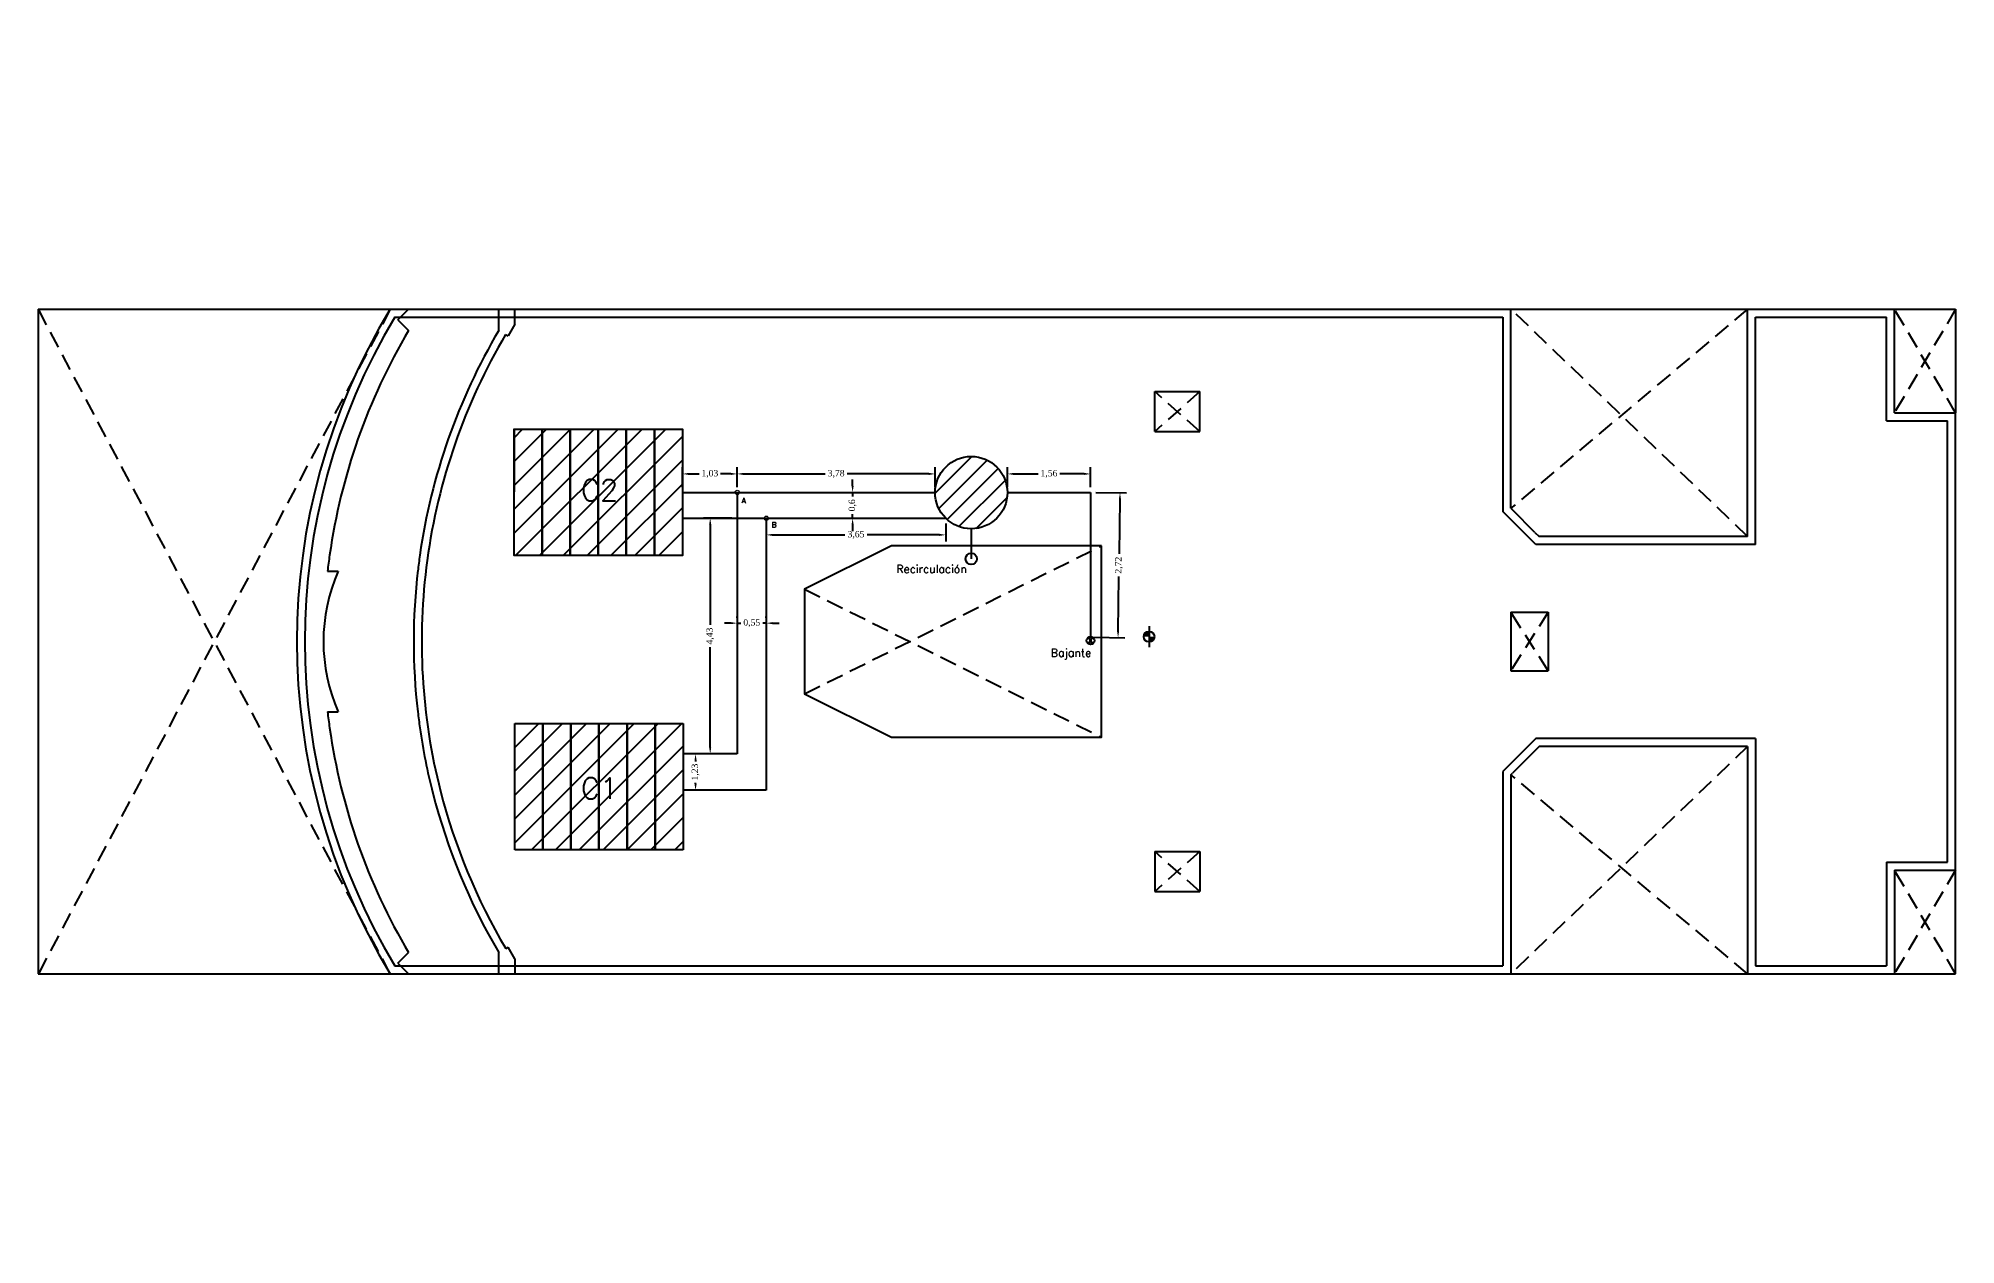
# Model space of a CAD drawing. Header units: millimetres. Extents: x 241 to 1642410, y -1014085 to 15013.
# Drawn here: x 241.39 to 277.45, y 92.81 to 115.5 of the extents above; entities that cross this region are included whole.
import ezdxf

# ---------------------------------------------------------------- set-up
doc = ezdxf.new("R2010")
doc.units = ezdxf.units.MM
doc.linetypes.add('DASHED', pattern=[9.525, 6.35, -3.175])
for name, color, linetype in [('CORTE', 230, 'Continuous'), ('Deposito', 40, 'Continuous'), ('MUROS', 5, 'Continuous'), ('MUROS-BAJOS', 40, 'Continuous'), ('pisos', 8, 'Continuous'), ('Placas', 51, 'Continuous'), ('PROYECCIONES', 6, 'DASHED'), ('TEXTOS', 4, 'Continuous'), ('Tuberia', 231, 'Continuous')]:
    doc.layers.add(name, color=color, linetype=linetype)
doc.layers.add('COTAS', color=3, linetype='Continuous', lineweight=9)
doc.styles.add('ROMANS', font='romans.shx', dxfattribs={"height": 0.05})
doc.styles.add('Times New Roman 3.5 mm', font='times.ttf')
doc.dimstyles.new('Ing_España', dxfattribs={"dimtxt": 1.2, "dimasz": 1.2, "dimexe": 1.25, "dimexo": 1, "dimtad": 0, "dimzin": 1, "dimtxsty": 'Times New Roman 3.5 mm', "dimcen": 2.5, "dimadec": 0, "dimazin": 0, "dimtfac": 1, "dimtix": 1, "dimtmove": 0, "dimatfit": 3, "dimfxl": 1, "dimarcsym": 0})
pattern_1 = [(0, (0, 0), (0, 6.985), [5.08, -1.905]), (90, (0, 0), (-6.985, 4e-16), [5.08, -1.905])]

msp = doc.modelspace()

# ---------------------------------------------------------------- texts
at = {"layer": 'TEXTOS', "ltscale": 0.05, "attachment_point": 1, "style": 'ROMANS'}
for s, heights, insert, char_height in [('C2', [0], (251.593, 107.197), 0.4), ('A', [0], (254.62, 106.852), 0.1), ('B', [5.689893001203927e-15], (255.183, 106.399), 0.1), ('Recirculación', [0], (257.528, 105.591), 0.15), ('Bajante', [0], (260.433, 104.014), 0.15), ('C1', [0], (251.592, 101.59), 0.4)]:
    msp.add_mtext_dynamic_manual_height_columns(s, width=0.17602, gutter_width=1510484.619, heights=heights, dxfattribs=dict(at, insert=insert, char_height=char_height))

# ---------------------------------------------------------------- blocks, each defined once
blk = doc.blocks.new('*D25')
at = {"layer": 'COTAS', "color": 0, "lineweight": -2, "ltscale": 0.05, "transparency": 16777216}
for p, q in [((253.505, 107.057), (253.505, 107.429)), ((253.625, 107.304), (253.82, 107.304)), ((254.415, 107.304), (254.219, 107.304)), ((254.535, 107.057), (254.535, 107.429))]:
    blk.add_line(p, q, dxfattribs=at)
at = {"layer": 'COTAS', "color": 0, "ltscale": 0.05, "transparency": 16777216}
for points in [[(253.625, 107.324), (253.625, 107.284), (253.505, 107.304)], [(254.415, 107.324), (254.415, 107.284), (254.535, 107.304)]]:
    blk.add_solid(points, dxfattribs=at)
at = {"layer": 'Defpoints', "color": 0, "ltscale": 0.05, "transparency": 16777216}
for p in [(254.535, 107.304), (253.505, 106.957), (254.535, 106.957)]:
    blk.add_point(p, dxfattribs=at)
at = {"layer": 'COTAS', "color": 0, "ltscale": 0.05, "transparency": 16777216, "insert": (254.02, 107.304), "char_height": 0.12, "attachment_point": 5, "style": 'Times New Roman 3.5 mm'}
blk.add_mtext('1,03', dxfattribs=at)
blk = doc.blocks.new('*D26')
at = {"layer": 'COTAS', "color": 0, "lineweight": -2, "ltscale": 0.05, "transparency": 16777216}
for p, q in [((254.535, 107.057), (254.535, 107.429)), ((254.655, 107.304), (256.187, 107.304)), ((258.136, 107.304), (256.604, 107.304)), ((258.256, 107.053), (258.256, 107.429))]:
    blk.add_line(p, q, dxfattribs=at)
at = {"layer": 'COTAS', "color": 0, "ltscale": 0.05, "transparency": 16777216}
for points in [[(254.655, 107.324), (254.655, 107.284), (254.535, 107.304)], [(258.136, 107.324), (258.136, 107.284), (258.256, 107.304)]]:
    blk.add_solid(points, dxfattribs=at)
at = {"layer": 'Defpoints', "color": 0, "ltscale": 0.05, "transparency": 16777216}
for p in [(258.256, 107.304), (254.535, 106.957), (258.256, 106.953)]:
    blk.add_point(p, dxfattribs=at)
at = {"layer": 'COTAS', "color": 0, "ltscale": 0.05, "transparency": 16777216, "insert": (256.395, 107.304), "char_height": 0.12, "attachment_point": 5, "style": 'Times New Roman 3.5 mm'}
blk.add_mtext('3,78', dxfattribs=at)
blk = doc.blocks.new('*D28')
at = {"layer": 'COTAS', "color": 0, "lineweight": -2, "ltscale": 0.05, "transparency": 16777216}
for p, q in [((255.082, 106.37), (255.082, 106.032)), ((255.202, 106.157), (256.561, 106.157)), ((258.336, 106.157), (256.977, 106.157)), ((258.456, 106.37), (258.456, 106.032))]:
    blk.add_line(p, q, dxfattribs=at)
at = {"layer": 'COTAS', "color": 0, "ltscale": 0.05, "transparency": 16777216}
for points in [[(255.202, 106.177), (255.202, 106.137), (255.082, 106.157)], [(258.336, 106.177), (258.336, 106.137), (258.456, 106.157)]]:
    blk.add_solid(points, dxfattribs=at)
at = {"layer": 'Defpoints', "color": 0, "ltscale": 0.05, "transparency": 16777216}
for p in [(255.082, 106.47), (258.456, 106.47), (258.456, 106.157)]:
    blk.add_point(p, dxfattribs=at)
at = {"layer": 'COTAS', "color": 0, "ltscale": 0.05, "transparency": 16777216, "insert": (256.769, 106.157), "char_height": 0.12, "attachment_point": 5, "style": 'Times New Roman 3.5 mm'}
blk.add_mtext('3,65', dxfattribs=at)
blk = doc.blocks.new('*D29')
at = {"layer": 'COTAS', "color": 0, "lineweight": -2, "ltscale": 0.05, "transparency": 16777216}
for p, q in [((254.435, 106.47), (253.901, 106.47)), ((254.026, 106.35), (254.026, 104.463)), ((254.026, 102.158), (254.026, 104.045)), ((254.435, 102.038), (253.901, 102.038))]:
    blk.add_line(p, q, dxfattribs=at)
at = {"layer": 'COTAS', "color": 0, "ltscale": 0.05, "transparency": 16777216}
for points in [[(254.006, 106.35), (254.046, 106.35), (254.026, 106.47)], [(254.006, 102.158), (254.046, 102.158), (254.026, 102.038)]]:
    blk.add_solid(points, dxfattribs=at)
at = {"layer": 'Defpoints', "color": 0, "ltscale": 0.05, "transparency": 16777216}
for p in [(254.535, 106.47), (254.026, 102.038), (254.535, 102.038)]:
    blk.add_point(p, dxfattribs=at)
at = {"layer": 'COTAS', "color": 0, "ltscale": 0.05, "transparency": 16777216, "insert": (254.026, 104.254), "char_height": 0.12, "attachment_point": 5, "rotation": 90, "style": 'Times New Roman 3.5 mm'}
blk.add_mtext('4,43', dxfattribs=at)
blk = doc.blocks.new('*D30')
at = {"layer": 'COTAS', "color": 0, "lineweight": -2, "ltscale": 0.05, "transparency": 16777216}
for p, q in [((254.535, 104.597), (254.535, 104.622)), ((255.082, 104.597), (255.082, 104.622)), ((254.415, 104.497), (254.295, 104.497)), ((254.535, 104.497), (254.6, 104.497)), ((255.082, 104.497), (255.017, 104.497)), ((255.202, 104.497), (255.322, 104.497))]:
    blk.add_line(p, q, dxfattribs=at)
at = {"layer": 'COTAS', "color": 0, "ltscale": 0.05, "transparency": 16777216}
for points in [[(254.415, 104.517), (254.415, 104.477), (254.535, 104.497)], [(255.202, 104.517), (255.202, 104.477), (255.082, 104.497)]]:
    blk.add_solid(points, dxfattribs=at)
at = {"layer": 'Defpoints', "color": 0, "ltscale": 0.05, "transparency": 16777216}
for p in [(254.535, 104.497), (255.082, 104.497), (255.082, 104.497)]:
    blk.add_point(p, dxfattribs=at)
at = {"layer": 'COTAS', "color": 0, "ltscale": 0.05, "transparency": 16777216, "insert": (254.808, 104.497), "char_height": 0.12, "attachment_point": 5, "style": 'Times New Roman 3.5 mm'}
blk.add_mtext('0,55', dxfattribs=at)
blk = doc.blocks.new('*D31')
at = {"layer": 'COTAS', "color": 0, "lineweight": -2, "ltscale": 0.05, "transparency": 16777216}
for p, q in [((256.705, 107.077), (256.705, 107.197)), ((256.705, 106.957), (256.705, 106.88)), ((256.783, 106.957), (256.83, 106.957)), ((256.705, 106.47), (256.705, 106.547)), ((256.783, 106.47), (256.83, 106.47)), ((256.705, 106.35), (256.705, 106.23))]:
    blk.add_line(p, q, dxfattribs=at)
at = {"layer": 'COTAS', "color": 0, "ltscale": 0.05, "transparency": 16777216}
for points in [[(256.685, 107.077), (256.725, 107.077), (256.705, 106.957)], [(256.685, 106.35), (256.725, 106.35), (256.705, 106.47)]]:
    blk.add_solid(points, dxfattribs=at)
at = {"layer": 'Defpoints', "color": 0, "ltscale": 0.05, "transparency": 16777216}
for p in [(256.683, 106.957), (256.705, 106.957), (256.683, 106.47)]:
    blk.add_point(p, dxfattribs=at)
at = {"layer": 'COTAS', "color": 0, "ltscale": 0.05, "transparency": 16777216, "insert": (256.705, 106.713), "char_height": 0.12, "attachment_point": 5, "rotation": 90, "style": 'Times New Roman 3.5 mm'}
blk.add_mtext('0,6', dxfattribs=at)
blk = doc.blocks.new('*D32')
at = {"layer": 'COTAS', "color": 0, "lineweight": -2, "ltscale": 0.05, "transparency": 16777216}
for p, q in [((254.068, 102.038), (253.626, 102.038)), ((253.751, 101.918), (253.751, 101.896)), ((254.068, 101.355), (253.626, 101.355)), ((253.751, 101.475), (253.751, 101.496))]:
    blk.add_line(p, q, dxfattribs=at)
at = {"layer": 'COTAS', "color": 0, "ltscale": 0.05, "transparency": 16777216}
for points in [[(253.731, 101.918), (253.771, 101.918), (253.751, 102.038)], [(253.731, 101.475), (253.771, 101.475), (253.751, 101.355)]]:
    blk.add_solid(points, dxfattribs=at)
at = {"layer": 'Defpoints', "color": 0, "ltscale": 0.05, "transparency": 16777216}
for p in [(254.168, 102.038), (253.751, 101.355), (254.168, 101.355)]:
    blk.add_point(p, dxfattribs=at)
at = {"layer": 'COTAS', "color": 0, "ltscale": 0.05, "transparency": 16777216, "insert": (253.751, 101.696), "char_height": 0.12, "attachment_point": 5, "rotation": 90, "style": 'Times New Roman 3.5 mm'}
blk.add_mtext('1,23', dxfattribs=at)
blk = doc.blocks.new('*D33')
at = {"layer": 'COTAS', "color": 0, "lineweight": -2, "ltscale": 0.05, "transparency": 16777216}
for p, q in [((259.616, 107.057), (259.616, 107.429)), ((259.736, 107.304), (260.195, 107.304)), ((261.06, 107.304), (260.602, 107.304)), ((261.18, 107.057), (261.18, 107.429))]:
    blk.add_line(p, q, dxfattribs=at)
at = {"layer": 'COTAS', "color": 0, "ltscale": 0.05, "transparency": 16777216}
for points in [[(259.736, 107.324), (259.736, 107.284), (259.616, 107.304)], [(261.06, 107.324), (261.06, 107.284), (261.18, 107.304)]]:
    blk.add_solid(points, dxfattribs=at)
at = {"layer": 'Defpoints', "color": 0, "ltscale": 0.05, "transparency": 16777216}
for p in [(261.18, 107.304), (259.616, 106.957), (261.18, 106.957)]:
    blk.add_point(p, dxfattribs=at)
at = {"layer": 'COTAS', "color": 0, "ltscale": 0.05, "transparency": 16777216, "insert": (260.398, 107.304), "char_height": 0.12, "attachment_point": 5, "style": 'Times New Roman 3.5 mm'}
blk.add_mtext('1,56', dxfattribs=at)
blk = doc.blocks.new('*D34')
at = {"layer": 'Defpoints', "color": 0, "ltscale": 0.05, "transparency": 16777216}
for p in [(261.18, 106.957), (261.144, 104.232), (261.697, 104.225)]:
    blk.add_point(p, dxfattribs=at)
at = {"layer": 'TEXTOS', "color": 0, "lineweight": -2, "ltscale": 0.05, "transparency": 16777216}
for p, q in [((261.28, 106.955), (261.859, 106.948)), ((261.732, 106.829), (261.718, 105.799)), ((261.698, 104.345), (261.712, 105.375)), ((261.244, 104.231), (261.822, 104.223))]:
    blk.add_line(p, q, dxfattribs=at)
at = {"layer": 'TEXTOS', "color": 0, "ltscale": 0.05, "transparency": 16777216}
for points in [[(261.712, 106.829), (261.752, 106.829), (261.734, 106.949)], [(261.678, 104.345), (261.718, 104.345), (261.697, 104.225)]]:
    blk.add_solid(points, dxfattribs=at)
at = {"layer": 'TEXTOS', "color": 0, "ltscale": 0.05, "transparency": 16777216, "insert": (261.715, 105.587), "char_height": 0.12, "attachment_point": 5, "rotation": 89.2258, "style": 'Times New Roman 3.5 mm'}
blk.add_mtext('2,72', dxfattribs=at)

# ---------------------------------------------------------------- dimensions: what is measured, and where the dimension line sits
at = {"layer": 'COTAS', "color": 30, "ltscale": 0.05, "true_color": 0xf8991e}
for base, p1, p2, picture, middle in [((254.535, 107.304), (253.505, 106.957), (254.535, 106.957), '*D25', (254.02, 107.304)), ((261.18, 107.304), (259.616, 106.957), (261.18, 106.957), '*D33', (260.398, 107.304)), ((255.082, 104.497), (254.535, 104.497), (255.082, 104.497), '*D30', (254.808, 104.497))]:
    dim = msp.add_linear_dim(base=base, p1=p1, p2=p2, dimstyle='Ing_España', dxfattribs=at)
    dim.commit()
    dim.dimension.update_dxf_attribs({"geometry": picture, "text_midpoint": middle})
for base, p1, p2, text, picture, middle in [((258.256, 107.304), (254.535, 106.957), (258.256, 106.953), '3,78', '*D26', (256.395, 107.304)), ((258.456, 106.157), (255.082, 106.47), (258.456, 106.47), '3,65', '*D28', (256.769, 106.157))]:
    dim = msp.add_linear_dim(base=base, p1=p1, p2=p2, text=text, dimstyle='Ing_España', dxfattribs=at)
    dim.commit()
    dim.dimension.update_dxf_attribs({"geometry": picture, "text_midpoint": middle})
dim = msp.add_linear_dim(base=(256.705, 106.957), p1=(256.683, 106.47), p2=(256.683, 106.957), angle=90, text='0,6', dimstyle='Ing_España', dxfattribs=at)
dim.commit()
dim.dimension.update_dxf_attribs({"geometry": '*D31', "text_midpoint": (256.705, 106.713)})
dim = msp.add_linear_dim(base=(254.026, 102.038), p1=(254.535, 106.47), p2=(254.535, 102.038), angle=90, dimstyle='Ing_España', dxfattribs=at)
dim.commit()
dim.dimension.update_dxf_attribs({"geometry": '*D29', "text_midpoint": (254.026, 104.254)})
dim = msp.add_linear_dim(base=(253.751, 101.355), p1=(254.168, 102.038), p2=(254.168, 101.355), angle=90, text='1,23', dimstyle='Ing_España', dxfattribs=at)
dim.commit()
dim.dimension.update_dxf_attribs({"geometry": '*D32', "text_midpoint": (253.751, 101.696), "dimtype": 160})
at = {"layer": 'TEXTOS', "color": 30, "ltscale": 0.05, "true_color": 0xf8991e}
dim = msp.add_aligned_dim(p1=(261.1804, 106.9567), p2=(261.1435, 104.2323), distance=0.5534, dimstyle='Ing_España', dxfattribs=at)
dim.commit()
dim.dimension.update_dxf_attribs({"geometry": '*D34', "text_midpoint": (261.7153, 105.587)})

# ---------------------------------------------------------------- hatches: boundary and pattern name
at = {"layer": 'COTAS', "ltscale": 0.05}
h = msp.add_hatch(dxfattribs=at)
h.set_pattern_fill('ANGLE', color=256)
h.set_pattern_definition(pattern_1)
h.paths.add_polyline_path([(254.494, 106.957), (254.535, 106.957), (254.575, 106.957, 1)])
h.paths.add_polyline_path([(254.575, 106.957), (254.535, 106.957), (254.535, 106.916, 0.414214)])
h.paths.add_polyline_path([(254.535, 106.957), (254.494, 106.957, 0.414214), (254.535, 106.916)])
h = msp.add_hatch(dxfattribs=at)
h.set_pattern_fill('ANGLE', color=256)
h.set_pattern_definition(pattern_1)
h.paths.add_polyline_path([(255.082, 106.47), (255.041, 106.47, 0.414214), (255.082, 106.429)])
h.paths.add_polyline_path([(255.041, 106.47), (255.082, 106.47), (255.123, 106.47, 1)])
h.paths.add_polyline_path([(255.123, 106.47), (255.082, 106.47), (255.082, 106.429, 0.414214)])
at = {"layer": 'Deposito', "ltscale": 0.05}
h = msp.add_hatch(dxfattribs=at)
h.set_pattern_fill('ANSI31', color=256, scale=0.08)
h.set_pattern_definition([(45, (-0.28538, 5.37406), (-0.17960512, 0.17960512), [])])
h.paths.add_polyline_path([(259.616, 106.952, 1), (258.256, 106.952, 1)])
at = {"layer": 'Placas', "ltscale": 0.05, "transparency": 33554556}
h = msp.add_hatch(dxfattribs=at)
h.set_pattern_fill('ANSI31', color=256, scale=0.1)
h.set_pattern_definition([(45, (-0.15742, -14.09148), (-0.2245064, 0.2245064), [])])
h.paths.add_polyline_path([(250.865, 108.147), (250.337, 108.147), (250.337, 105.767), (250.865, 105.767)])
h.paths.add_polyline_path([(253.505, 108.147), (252.977, 108.147), (252.977, 105.767), (253.505, 105.767)])
h.paths.add_polyline_path([(251.921, 108.147), (251.393, 108.147), (251.393, 105.767), (251.921, 105.767)])
h.paths.add_polyline_path([(252.977, 108.147), (252.449, 108.147), (252.449, 105.767), (252.977, 105.767)])
h.paths.add_polyline_path([(252.449, 108.147), (251.921, 108.147), (251.921, 105.767), (252.449, 105.767)])
h.paths.add_polyline_path([(251.393, 108.147), (250.865, 108.147), (250.865, 105.767), (251.393, 105.767)])
h.paths.add_polyline_path([(253.518, 102.612), (252.99, 102.612), (252.99, 100.232), (253.518, 100.232)])
h.paths.add_polyline_path([(252.99, 102.612), (252.462, 102.612), (252.462, 100.232), (252.99, 100.232)])
h.paths.add_polyline_path([(252.462, 102.612), (251.934, 102.612), (251.934, 100.232), (252.462, 100.232)])
h.paths.add_polyline_path([(251.934, 102.612), (251.406, 102.612), (251.406, 100.232), (251.934, 100.232)])
h.paths.add_polyline_path([(251.406, 102.612), (250.878, 102.612), (250.878, 100.232), (251.406, 100.232)])
h.paths.add_polyline_path([(250.878, 102.612), (250.35, 102.612), (250.35, 100.232), (250.878, 100.232)])
at = {"layer": 'TEXTOS', "ltscale": 0.05}
h = msp.add_hatch(color=256, dxfattribs=at)
h.paths.add_polyline_path([(262.28, 104.343, 0.414214), (262.18, 104.243), (262.28, 104.243)])
h.paths.add_polyline_path([(262.38, 104.243), (262.28, 104.243), (262.28, 104.143, 0.414214)])
at = {"layer": 'Tuberia', "ltscale": 0.05}
h = msp.add_hatch(dxfattribs=at)
h.set_pattern_fill('ANGLE', color=256)
h.set_pattern_definition(pattern_1)
h.paths.add_polyline_path([(259.043, 105.706, 1), (258.829, 105.706, 1)])

# ---------------------------------------------------------------- linework, layer by layer
at = {"layer": 'CORTE'}
for p, q in [((248.009, 110.402), (269.086, 110.402)), ((250.05, 110.002), (250.05, 110.402)), ((250.35, 110.121), (250.35, 110.402)), ((269.086, 106.657), (269.086, 110.402)), ((273.536, 106.127), (273.536, 110.402)), ((273.536, 110.402), (276.3, 110.402)), ((276.3, 108.452), (276.3, 110.402)), ((248.094, 110.252), (268.936, 110.252)), ((250.35, 110.121), (250.224, 109.902)), ((268.936, 110.252), (268.936, 106.595)), ((273.686, 105.977), (273.686, 110.252)), ((273.686, 110.252), (276.15, 110.252)), ((276.15, 108.302), (276.15, 110.252)), ((250.179, 109.925), (250.224, 109.902)), ((262.386, 108.852), (263.236, 108.852)), ((262.386, 108.102), (262.386, 108.852)), ((263.236, 108.102), (263.236, 108.852)), ((276.15, 108.302), (277.3, 108.302)), ((276.3, 108.452), (277.45, 108.452)), ((277.3, 100.002), (277.3, 108.302)), ((277.45, 99.852), (277.45, 108.452)), ((262.386, 108.102), (263.236, 108.102)), ((269.554, 105.977), (268.936, 106.595)), ((269.538, 106.205), (269.113, 106.629)), ((269.538, 106.205), (269.616, 106.127)), ((273.536, 106.127), (269.616, 106.127)), ((273.686, 105.977), (269.554, 105.977)), ((269.086, 104.702), (269.786, 104.702)), ((269.086, 104.702), (269.086, 103.602)), ((269.786, 104.702), (269.786, 103.602)), ((269.086, 103.602), (269.786, 103.602)), ((269.554, 102.327), (268.936, 101.709)), ((269.616, 102.177), (269.113, 101.674)), ((273.686, 102.327), (269.554, 102.327)), ((273.536, 102.177), (269.616, 102.177)), ((273.536, 102.177), (273.536, 97.902)), ((273.686, 102.327), (273.686, 98.052)), ((268.936, 101.709), (268.936, 98.052)), ((269.086, 101.647), (269.086, 97.902)), ((262.386, 100.202), (262.386, 99.452)), ((262.386, 100.202), (263.236, 100.202)), ((263.236, 100.202), (263.236, 99.452)), ((276.15, 100.002), (276.15, 98.052)), ((276.15, 100.002), (277.3, 100.002)), ((276.3, 99.852), (276.3, 97.902)), ((276.3, 99.852), (277.45, 99.852)), ((262.386, 99.452), (263.236, 99.452)), ((250.05, 97.902), (250.05, 98.302)), ((250.18, 98.377), (250.224, 98.402)), ((250.35, 98.182), (250.224, 98.402)), ((250.35, 98.182), (250.35, 97.902)), ((248.009, 97.902), (269.086, 97.902)), ((248.093, 98.052), (268.936, 98.052)), ((250.05, 97.902), (269.086, 97.902)), ((273.536, 97.902), (276.3, 97.902)), ((273.686, 98.052), (276.15, 98.052)), ((274.736, 97.902), (276.3, 97.902))]:
    msp.add_line(p, q, dxfattribs=at)
msp.add_lwpolyline([(261.386, 105.952), (257.436, 105.952), (255.802, 105.136), (255.802, 103.167), (257.436, 102.352), (261.386, 102.352), (261.386, 105.952), (261.386, 105.952)], dxfattribs=at)
for centre, radius, start, end in [((259.945, 104.152), 11.345, 187.7254, 187.7254), ((258.247, 104.151), 11.995, 148.5933, 211.4015), ((258.247, 104.151), 11.845, 148.9995, 210.9952), ((259.945, 104.152), 11.495, 149.4069, 171.8728), ((259.945, 104.152), 11.345, 149.4069, 172.2746), ((259.945, 104.152), 11.495, 171.8728, 173.3807), ((259.945, 104.152), 11.345, 172.2746, 194.3559), ((259.945, 104.152), 11.495, 173.2928, 186.6193), ((259.945, 104.152), 11.495, 186.6193, 188.1272), ((259.945, 104.152), 11.495, 188.1272, 194.3559), ((259.945, 104.152), 11.345, 194.3559, 210.6009), ((259.945, 104.152), 11.495, 194.3559, 210.5931)]:
    msp.add_arc(centre, radius, start, end, dxfattribs=at)
at = {"layer": 'COTAS', "ltscale": 0.05}
for centre in [(254.535, 106.957), (255.082, 106.47)]:
    msp.add_circle(centre, 0.0406, dxfattribs=at)
at = {"layer": 'Deposito', "ltscale": 0.05}
msp.add_circle((258.936, 106.952), 0.68, dxfattribs=at)
at = {"layer": 'MUROS'}
for p, q in [((248.15, 110.204), (248.352, 110.402)), ((248.15, 110.204), (248.352, 110.002)), ((269.086, 106.657), (269.113, 106.629)), ((246.829, 105.476), (247.029, 105.476)), ((246.829, 102.826), (247.029, 102.826)), ((269.086, 101.647), (269.113, 101.674)), ((248.15, 98.1), (248.352, 98.301)), ((248.15, 98.1), (248.352, 97.901))]:
    msp.add_line(p, q, dxfattribs=at)
at = {"layer": 'MUROS', "ltscale": 0.05}
for start, end in [(171.8728, 173.3807), (186.6193, 188.1272)]:
    msp.add_arc((258.247, 104.151), 11.495, start, end, dxfattribs=at)
at = {"layer": 'MUROS-BAJOS', "ltscale": 0.05}
msp.add_arc((258.247, 104.151), 11.495, 149.4069, 171.8728, dxfattribs=at)
at = {"layer": 'MUROS-BAJOS'}
for centre, radius, start, end in [((250.064, 104.151), 3.312, 156.4151, 203.5849), ((258.247, 104.151), 11.495, 188.1272, 210.5931)]:
    msp.add_arc(centre, radius, start, end, dxfattribs=at)
at = {"layer": 'pisos'}
for p, q in [((241.39, 110.402), (250.05, 110.402)), ((241.39, 110.402), (241.39, 97.902)), ((241.39, 97.902), (250.05, 97.902))]:
    msp.add_line(p, q, dxfattribs=at)
at = {"layer": 'pisos', "ltscale": 0.05}
for p, q in [((269.086, 110.402), (273.536, 110.402)), ((276.3, 110.402), (277.45, 110.402)), ((277.45, 110.402), (277.45, 108.452)), ((277.45, 97.902), (277.45, 99.852)), ((269.086, 97.902), (273.536, 97.902)), ((276.3, 97.902), (277.45, 97.902))]:
    msp.add_line(p, q, dxfattribs=at)
at = {"layer": 'Placas', "ltscale": 0.05}
for p, q in [((250.337, 108.155), (250.337, 106.965)), ((251.393, 108.147), (251.393, 105.767)), ((251.393, 105.767), (251.393, 108.147)), ((251.921, 108.147), (251.921, 105.767)), ((251.921, 105.767), (251.921, 108.147)), ((250.35, 102.612), (250.878, 102.612)), ((250.35, 100.232), (250.35, 102.612)), ((250.878, 102.612), (250.878, 100.232)), ((250.878, 102.612), (251.406, 102.612)), ((250.878, 100.232), (250.878, 102.612)), ((251.406, 102.612), (251.406, 100.232)), ((251.406, 102.612), (251.934, 102.612)), ((251.406, 100.232), (251.406, 102.612)), ((251.934, 102.612), (251.934, 100.232)), ((251.934, 102.612), (252.462, 102.612)), ((251.934, 100.232), (251.934, 102.612)), ((252.462, 102.612), (252.462, 100.232)), ((252.462, 102.612), (252.99, 102.612)), ((252.462, 100.232), (252.462, 102.612)), ((252.99, 102.612), (252.99, 100.232)), ((252.99, 102.612), (253.518, 102.612)), ((252.99, 100.232), (252.99, 102.612)), ((253.518, 102.612), (253.518, 100.232)), ((250.878, 100.232), (250.35, 100.232)), ((251.406, 100.232), (250.878, 100.232)), ((251.934, 100.232), (251.406, 100.232)), ((252.462, 100.232), (251.934, 100.232)), ((252.99, 100.232), (252.462, 100.232)), ((253.518, 100.232), (252.99, 100.232))]:
    msp.add_line(p, q, dxfattribs=at)
for points in [[(252.449, 108.147), (252.449, 105.767), (252.449, 108.147), (252.977, 108.147), (252.977, 105.767), (252.977, 108.147), (253.505, 108.147), (253.505, 105.767), (252.977, 105.767), (252.449, 105.767), (251.921, 105.767), (251.393, 105.767), (250.865, 105.767), (250.337, 105.767), (250.337, 108.147), (250.865, 108.147), (251.393, 108.147), (251.921, 108.147)], [(250.865, 108.147), (250.865, 105.767)]]:
    msp.add_lwpolyline(points, close=True, dxfattribs=at)
at = {"layer": 'PROYECCIONES', "linetype": 'DASHED', "ltscale": 0.05}
for p, q in [((248.009, 97.902), (241.39, 110.402)), ((248.009, 110.402), (241.39, 97.902)), ((273.536, 106.127), (269.086, 110.402)), ((273.536, 110.402), (269.086, 106.657)), ((277.45, 108.452), (276.3, 110.402)), ((277.45, 110.402), (276.3, 108.452)), ((263.236, 108.102), (262.386, 108.852)), ((263.236, 108.852), (262.386, 108.102)), ((255.802, 103.167), (261.386, 105.952)), ((255.802, 105.136), (261.386, 102.352)), ((269.786, 104.702), (269.086, 103.602)), ((269.786, 103.602), (269.086, 104.702)), ((273.536, 102.177), (269.086, 97.902)), ((273.536, 97.902), (269.086, 101.647)), ((263.236, 99.452), (262.386, 100.202)), ((263.236, 100.202), (262.386, 99.452)), ((277.45, 99.852), (276.3, 97.902)), ((277.45, 97.902), (276.3, 99.852))]:
    msp.add_line(p, q, dxfattribs=at)
at = {"layer": 'TEXTOS'}
for p, q in [((262.28, 104.443), (262.28, 104.243)), ((262.28, 104.243), (262.28, 104.043))]:
    msp.add_line(p, q, dxfattribs=at)
msp.add_circle((262.28, 104.243), 0.1, dxfattribs=at)
at = {"layer": 'Tuberia', "ltscale": 0.05}
for p, q in [((253.505, 106.957), (258.256, 106.957)), ((253.505, 106.957), (254.535, 106.957)), ((254.535, 106.957), (254.535, 102.038)), ((259.616, 106.957), (261.18, 106.957)), ((261.18, 106.957), (261.18, 104.242)), ((253.505, 106.47), (258.456, 106.47)), ((254.535, 106.47), (255.082, 106.47)), ((255.082, 106.47), (255.082, 101.355)), ((258.936, 106.272), (258.936, 105.706)), ((261.144, 104.105), (261.217, 104.232)), ((261.217, 104.105), (261.144, 104.232)), ((261.18, 104.169), (261.144, 104.105)), ((261.18, 104.169), (261.217, 104.105)), ((254.535, 102.038), (253.518, 102.038)), ((255.082, 101.355), (253.518, 101.355))]:
    msp.add_line(p, q, dxfattribs=at)
for centre, radius in [((258.936, 105.706), 0.107), ((261.18, 104.169), 0.0736)]:
    msp.add_circle(centre, radius, dxfattribs=at)

msp.set_redraw_order([(e.dxf.handle, doc.entitydb.next_handle()) for e in msp.query("TEXT MTEXT ATTDEF DIMENSION ARC_DIMENSION")])  # texts and dimensions are drawn at this point

doc.saveas('drawing.dxf')
